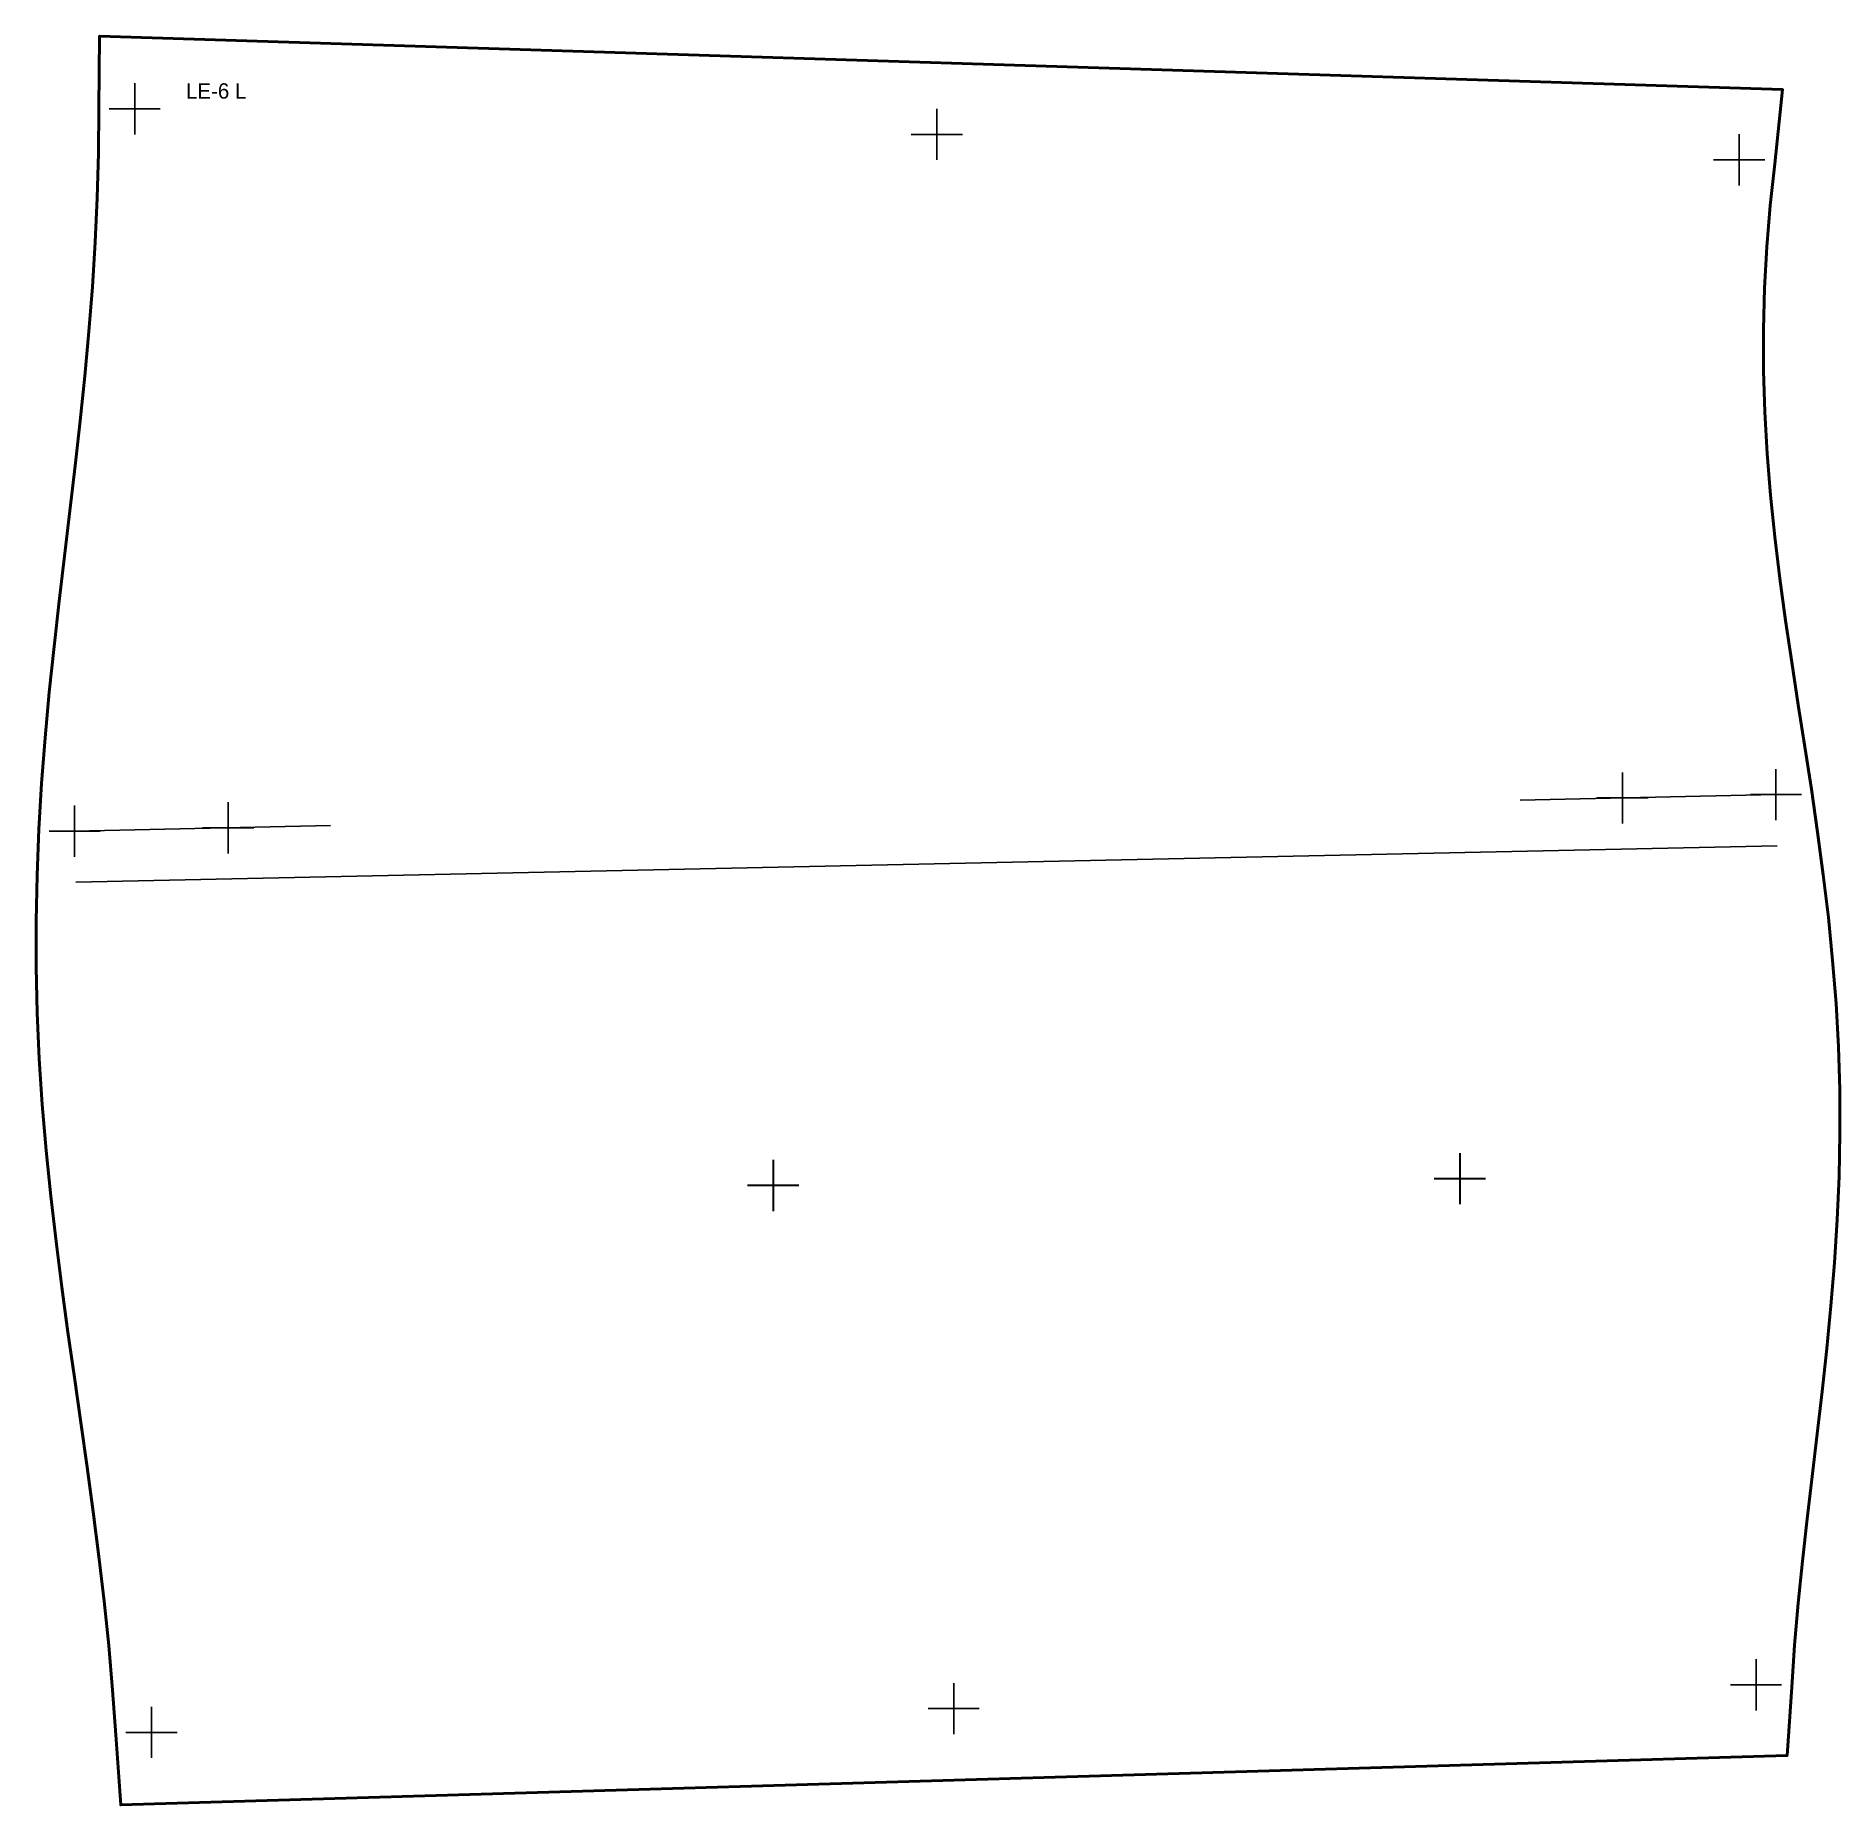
# Model space of a CAD drawing. Header units: millimetres. Extents: x -6563 to 7569, y -5370 to 3454.
# Drawn here: x 3475.9 to 3828.5, y -172.7 to 173.1 of the extents above; entities that cross this region are included whole.
import ezdxf

# ---------------------------------------------------------------- set-up
doc = ezdxf.new("R2010")
doc.units = ezdxf.units.MM
doc.layers.add('CUT', color=6, linetype='Continuous', lineweight=50)
doc.layers.add('DRILL', color=2, linetype='Continuous', lineweight=35)
doc.layers.add('PEN', color=5, linetype='Continuous')
doc.layers.add('TEXT', color=3, linetype='Continuous')

msp = doc.modelspace()

# ---------------------------------------------------------------- texts
at = {"layer": 'TEXT'}
msp.add_text('LE-6 L', height=3, dxfattribs=at).set_placement((3505.22, 160.85))

# ---------------------------------------------------------------- linework, layer by layer
at = {"layer": 'CUT'}
msp.add_lwpolyline([(3488.22, 158.92), (3488.13, 150.16), (3487.89, 141.46), (3487.49, 132.77), (3486.94, 124.05), (3486.25, 115.34), (3485.44, 106.6), (3484.54, 97.88), (3483.55, 89.08), (3482.52, 80.25), (3481.47, 71.44), (3480.44, 62.62), (3479.44, 53.72), (3478.52, 44.84), (3477.71, 35.91), (3477.02, 26.97), (3476.48, 18.01), (3476.12, 9.05), (3475.94, 0.07), (3475.95, -8.91), (3476.15, -17.89), (3476.55, -26.86), (3477.14, -35.81), (3477.89, -44.76), (3478.79, -53.68), (3479.83, -62.58), (3480.96, -71.47), (3482.17, -80.28), (3483.42, -89.14), (3484.69, -97.97), (3485.92, -106.67), (3487.11, -115.43), (3488.23, -124.17), (3489.25, -132.86), (3490.14, -141.57), (3490.9, -150.25), (3491.51, -159.01), (3492.47, -172.7), (3818.16, -163.07), (3819.06, -149.71), (3819.61, -141.47), (3820.31, -133.29), (3821.13, -125.06), (3822.05, -116.8), (3823.03, -108.5), (3824.02, -100.18), (3824.99, -91.86), (3825.9, -83.51), (3826.72, -75.11), (3827.41, -66.7), (3827.95, -58.28), (3828.31, -49.84), (3828.47, -41.39), (3828.43, -32.94), (3828.17, -24.5), (3827.71, -16.06), (3827.05, -7.64), (3826.21, 0.76), (3825.22, 9.14), (3824.1, 17.48), (3822.89, 25.83), (3821.62, 34.12), (3820.34, 42.33), (3819.06, 50.66), (3817.85, 58.86), (3816.73, 67.04), (3815.74, 75.21), (3814.9, 83.35), (3814.24, 91.47), (3813.79, 99.57), (3813.55, 107.65), (3813.54, 115.73), (3813.75, 123.8), (3814.2, 131.87), (3814.86, 139.96), (3815.73, 148.13), (3817.27, 162.61), (3488.35, 173.08), (3488.22, 158.92)], dxfattribs=at)
at = {"layer": 'DRILL'}
for p, q in [((3754.2, -45.28), (3754.2, -55.28)), ((3619.98, -46.6), (3619.98, -56.6)), ((3624.98, -51.6), (3614.98, -51.6)), ((3759.2, -50.28), (3749.2, -50.28))]:
    msp.add_line(p, q, dxfattribs=at)
at = {"layer": 'PEN'}
for p, q in [((3495.22, 163.85), (3495.22, 153.85)), ((3500.22, 158.85), (3490.22, 158.85)), ((3651.99, 158.86), (3651.99, 148.86)), ((3656.99, 153.86), (3646.99, 153.86)), ((3808.77, 153.88), (3808.77, 143.88)), ((3813.77, 148.88), (3803.77, 148.88)), ((3785.97, 29.15), (3785.97, 19.15)), ((3815.97, 29.79), (3815.97, 19.79)), ((3815.97, 24.79), (3765.98, 23.72)), ((3820.97, 24.79), (3810.97, 24.79)), ((3483.47, 22.66), (3483.47, 12.66)), ((3513.47, 23.3), (3513.47, 13.3)), ((3790.97, 24.15), (3780.97, 24.15)), ((3488.47, 17.66), (3478.47, 17.66)), ((3483.47, 17.66), (3533.46, 18.73)), ((3518.47, 18.3), (3508.47, 18.3)), ((3483.69, 7.66), (3816.18, 14.8)), ((3812.07, -144.24), (3812.07, -154.24)), ((3655.28, -148.88), (3655.28, -158.88)), ((3817.07, -149.24), (3807.07, -149.24)), ((3498.5, -153.52), (3498.5, -163.52)), ((3660.28, -153.88), (3650.28, -153.88)), ((3503.5, -158.52), (3493.5, -158.52))]:
    msp.add_line(p, q, dxfattribs=at)

msp.set_redraw_order([(e.dxf.handle, doc.entitydb.next_handle()) for e in msp.query("TEXT MTEXT ATTDEF DIMENSION ARC_DIMENSION")])  # texts and dimensions are drawn at this point

doc.saveas('drawing.dxf')
